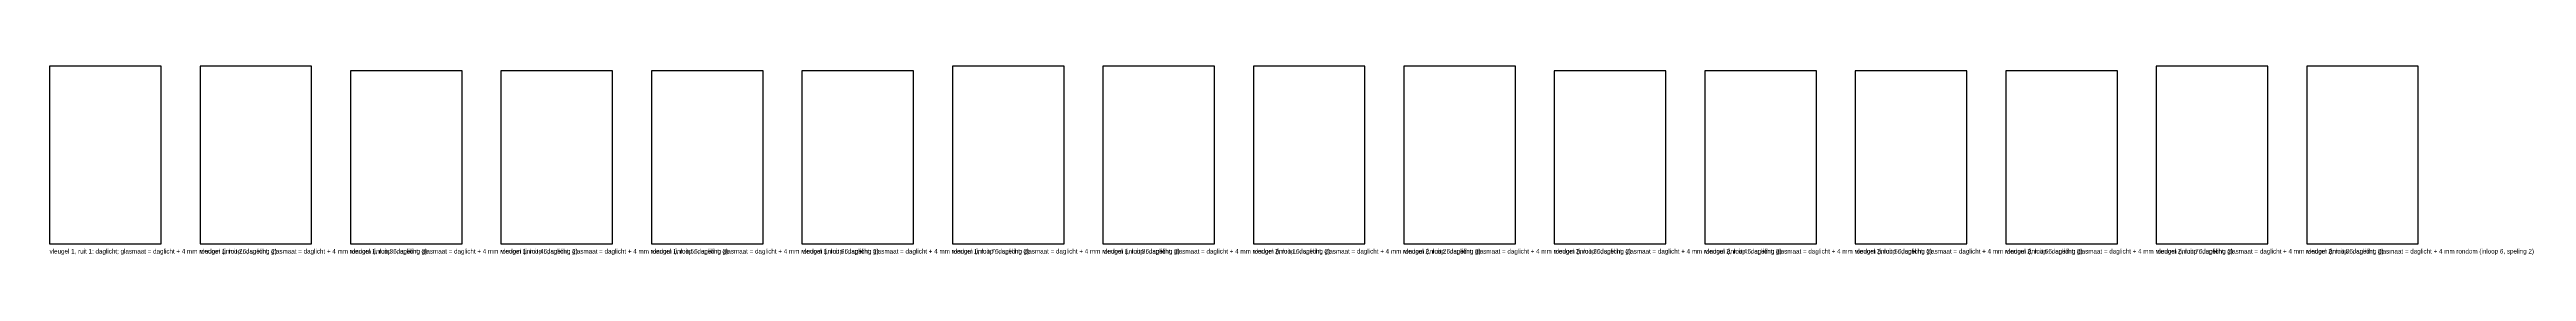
# Model space of a CAD drawing. Header units: millimetres. Extents: x 0 to 7646, y -34 to 550.
import ezdxf

# ---------------------------------------------------------------- set-up
doc = ezdxf.new("R2010")
doc.units = ezdxf.units.MM

msp = doc.modelspace()

# ---------------------------------------------------------------- linework, layer by layer
at = {"layer": 'DAGLICHT'}
for p, q in [((344.5, 550.25), (0, 550.25)), ((0, 550.25), (0, 0)), ((344.5, 0), (344.5, 550.25)), ((809, 550.25), (464.5, 550.25)), ((464.5, 550.25), (464.5, 0)), ((809, 0), (809, 550.25)), ((1273.5, 535.25), (929, 535.25)), ((929, 535.25), (929, 0)), ((1273.5, 0), (1273.5, 535.25)), ((1738, 535.25), (1393.5, 535.25)), ((1393.5, 535.25), (1393.5, 0)), ((1738, 0), (1738, 535.25)), ((2202.5, 535.25), (1858, 535.25)), ((1858, 535.25), (1858, 0)), ((2202.5, 0), (2202.5, 535.25)), ((2667, 535.25), (2322.5, 535.25)), ((2322.5, 535.25), (2322.5, 0)), ((2667, 0), (2667, 535.25)), ((3131.5, 550.25), (2787, 550.25)), ((2787, 550.25), (2787, 0)), ((3131.5, 0), (3131.5, 550.25)), ((3596, 550.25), (3251.5, 550.25)), ((3251.5, 550.25), (3251.5, 0)), ((3596, 0), (3596, 550.25)), ((4060.5, 550.25), (3716, 550.25)), ((3716, 550.25), (3716, 0)), ((4060.5, 0), (4060.5, 550.25)), ((4525, 550.25), (4180.5, 550.25)), ((4180.5, 550.25), (4180.5, 0)), ((4525, 0), (4525, 550.25)), ((4989.5, 535.25), (4645, 535.25)), ((4645, 535.25), (4645, 0)), ((4989.5, 0), (4989.5, 535.25)), ((5454, 535.25), (5109.5, 535.25)), ((5109.5, 535.25), (5109.5, 0)), ((5454, 0), (5454, 535.25)), ((5918.5, 535.25), (5574, 535.25)), ((5574, 535.25), (5574, 0)), ((5918.5, 0), (5918.5, 535.25)), ((6383, 535.25), (6038.5, 535.25)), ((6038.5, 535.25), (6038.5, 0)), ((6383, 0), (6383, 535.25)), ((6847.5, 550.25), (6503, 550.25)), ((6503, 550.25), (6503, 0)), ((6847.5, 0), (6847.5, 550.25)), ((7312, 550.25), (6967.5, 550.25)), ((6967.5, 550.25), (6967.5, 0)), ((7312, 0), (7312, 550.25)), ((0, 0), (344.5, 0)), ((464.5, 0), (809, 0)), ((929, 0), (1273.5, 0)), ((1393.5, 0), (1738, 0)), ((1858, 0), (2202.5, 0)), ((2322.5, 0), (2667, 0)), ((2787, 0), (3131.5, 0)), ((3251.5, 0), (3596, 0)), ((3716, 0), (4060.5, 0)), ((4180.5, 0), (4525, 0)), ((4645, 0), (4989.5, 0)), ((5109.5, 0), (5454, 0)), ((5574, 0), (5918.5, 0)), ((6038.5, 0), (6383, 0)), ((6503, 0), (6847.5, 0)), ((6967.5, 0), (7312, 0))]:
    msp.add_line(p, q, dxfattribs=at)

# ---------------------------------------------------------------- texts
at = {"layer": 'TEKST'}
for s, p in [('vleugel 1, ruit 1: daglicht; glasmaat = daglicht + 4 mm rondom (inloop 6, speling 2)', (0, -30)), ('vleugel 1, ruit 2: daglicht; glasmaat = daglicht + 4 mm rondom (inloop 6, speling 2)', (464.5, -30)), ('vleugel 1, ruit 3: daglicht; glasmaat = daglicht + 4 mm rondom (inloop 6, speling 2)', (929, -30)), ('vleugel 1, ruit 4: daglicht; glasmaat = daglicht + 4 mm rondom (inloop 6, speling 2)', (1393.5, -30)), ('vleugel 1, ruit 5: daglicht; glasmaat = daglicht + 4 mm rondom (inloop 6, speling 2)', (1858, -30)), ('vleugel 1, ruit 6: daglicht; glasmaat = daglicht + 4 mm rondom (inloop 6, speling 2)', (2322.5, -30)), ('vleugel 1, ruit 7: daglicht; glasmaat = daglicht + 4 mm rondom (inloop 6, speling 2)', (2787, -30)), ('vleugel 1, ruit 8: daglicht; glasmaat = daglicht + 4 mm rondom (inloop 6, speling 2)', (3251.5, -30)), ('vleugel 2, ruit 1: daglicht; glasmaat = daglicht + 4 mm rondom (inloop 6, speling 2)', (3716, -30)), ('vleugel 2, ruit 2: daglicht; glasmaat = daglicht + 4 mm rondom (inloop 6, speling 2)', (4180.5, -30)), ('vleugel 2, ruit 3: daglicht; glasmaat = daglicht + 4 mm rondom (inloop 6, speling 2)', (4645, -30)), ('vleugel 2, ruit 4: daglicht; glasmaat = daglicht + 4 mm rondom (inloop 6, speling 2)', (5109.5, -30)), ('vleugel 2, ruit 5: daglicht; glasmaat = daglicht + 4 mm rondom (inloop 6, speling 2)', (5574, -30)), ('vleugel 2, ruit 6: daglicht; glasmaat = daglicht + 4 mm rondom (inloop 6, speling 2)', (6038.5, -30)), ('vleugel 2, ruit 7: daglicht; glasmaat = daglicht + 4 mm rondom (inloop 6, speling 2)', (6503, -30)), ('vleugel 2, ruit 8: daglicht; glasmaat = daglicht + 4 mm rondom (inloop 6, speling 2)', (6967.5, -30))]:
    msp.add_text(s, height=14, dxfattribs=at).set_placement(p)

doc.saveas('drawing.dxf')
